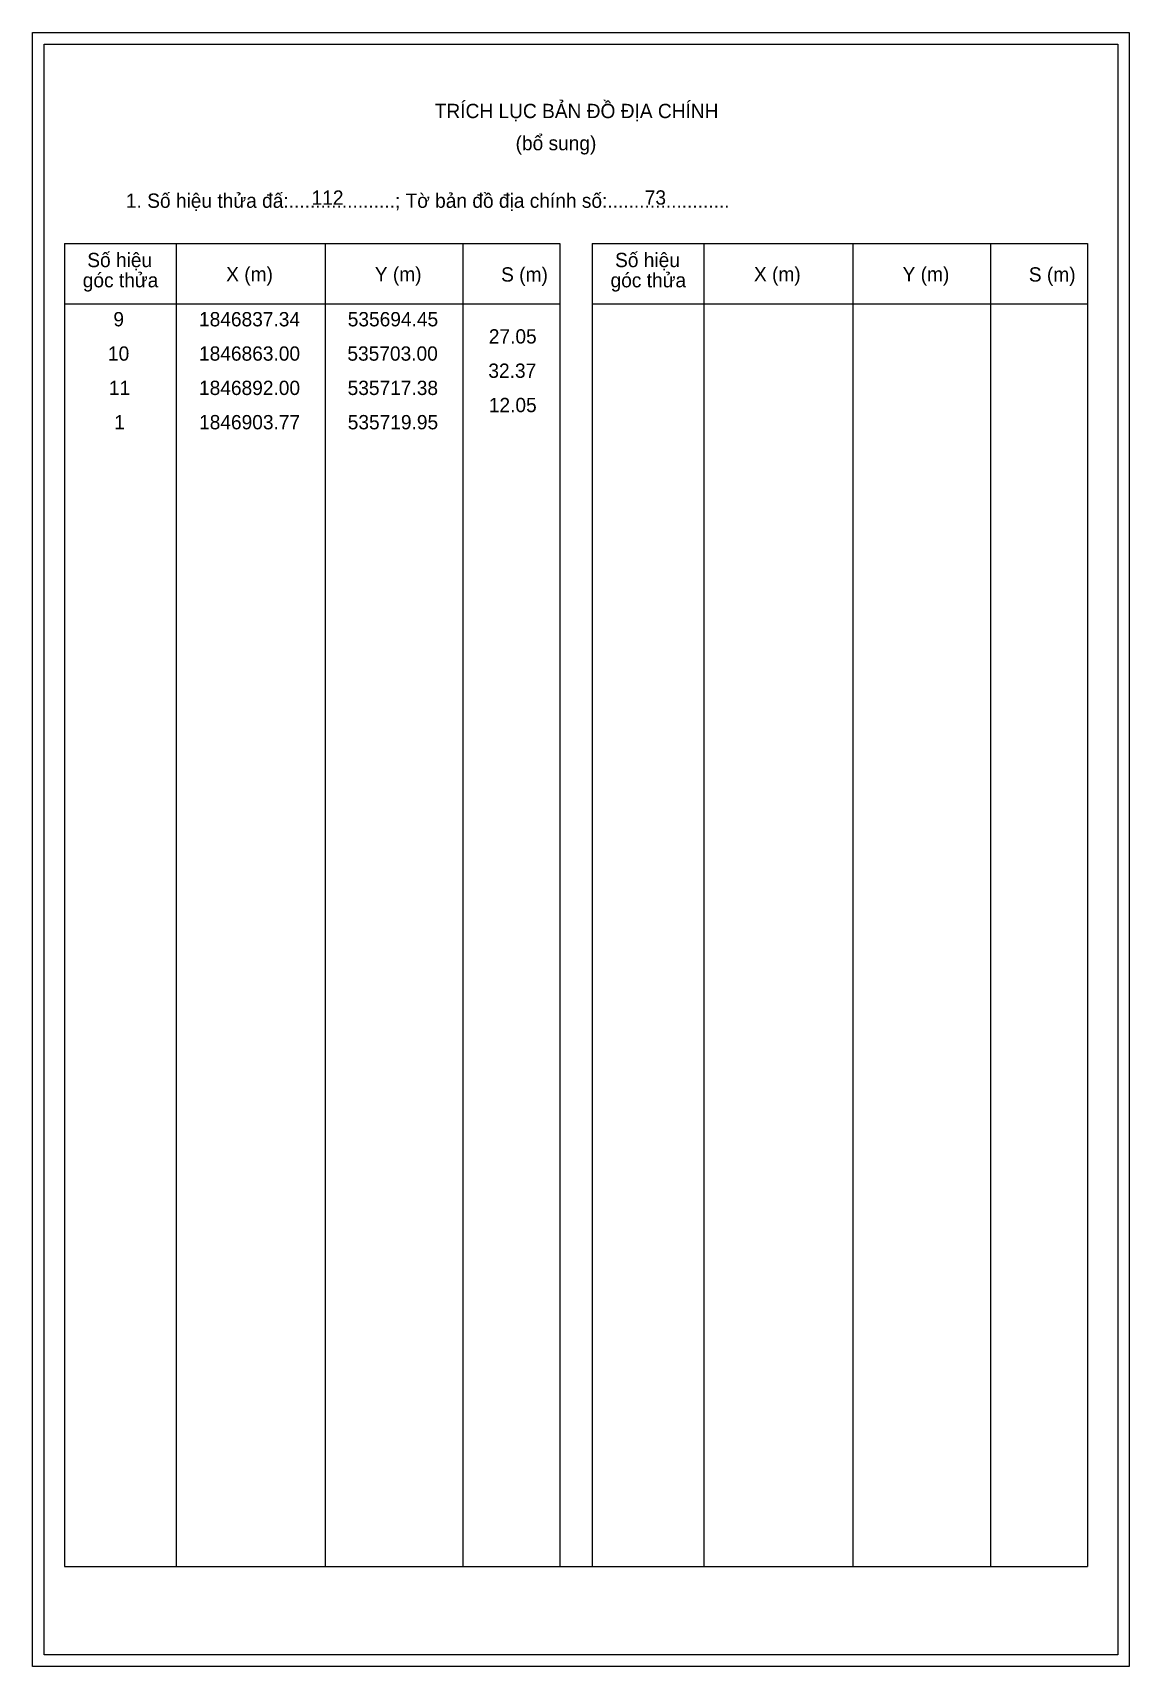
# Model space of a CAD drawing. Extents: x 534702 to 536164, y 1846662 to 1846982.
# Drawn here: x 535972.6 to 536164.3, y 1846661.8 to 1846947.4 of the extents above; entities that cross this region are included whole.
import ezdxf

# ---------------------------------------------------------------- set-up
doc = ezdxf.new("R2010")
doc.units = 0
for name, color, linetype in [('Level 1', 7, 'Continuous'), ('Level 3', 7, 'Continuous'), ('Level 53', 7, 'Continuous'), ('Level 6', 7, 'Continuous'), ('Level 63', 7, 'Continuous')]:
    doc.layers.add(name, color=color, linetype=linetype)

msp = doc.modelspace()

# ---------------------------------------------------------------- texts
at = {"layer": 'Level 1'}
for s, p in [('TRÍCH LỤC BẢN ĐỒ ĐỊA CHÍNH', (536042.85, 1846932.46)), ('(bổ sung)', (536056.98, 1846926.84)), ('1. Số hiệu thửa đấ:....................; Tờ bản đồ địa chính số:.......................', (535988.87, 1846916.78)), ('Số hiệu', (535982.11, 1846906.41)), ('Số hiệu', (536074.37, 1846906.41)), ('X (m)', (536006.39, 1846903.94)), ('Y (m)', (536032.37, 1846903.94)), ('S (m)', (536054.45, 1846903.89)), ('X (m)', (536098.65, 1846903.94)), ('Y (m)', (536124.63, 1846903.94)), ('S (m)', (536146.7, 1846903.89)), ('góc thửa', (535981.32, 1846902.88)), ('góc thửa', (536073.58, 1846902.88))]:
    msp.add_text(s, height=2.5, dxfattribs=at).set_placement(p)
at = {"layer": 'Level 53'}
for s, p in [('9', (535986.67, 1846896.06)), ('1846837.34', (536001.64, 1846896.06)), ('535694.45', (536027.64, 1846896.06)), ('27.05', (536052.3, 1846893.06)), ('10', (535985.73, 1846890.06)), ('1846863.00', (536001.64, 1846890.06)), ('535703.00', (536027.58, 1846890.06)), ('32.37', (536052.22, 1846887.06)), ('11', (535985.89, 1846884.06)), ('1846892.00', (536001.64, 1846884.06)), ('535717.38', (536027.62, 1846884.06)), ('12.05', (536052.3, 1846881.06)), ('1', (535986.82, 1846878.06)), ('1846903.77', (536001.65, 1846878.06)), ('535719.95', (536027.64, 1846878.06))]:
    msp.add_text(s, height=2.5, dxfattribs=at).set_placement(p)
at = {"layer": 'Level 6'}
for s, p in [('112', (536021.32, 1846917.32)), ('73', (536079.56, 1846917.34))]:
    msp.add_text(s, height=2.5, dxfattribs=at).set_placement(p)

# ---------------------------------------------------------------- linework, layer by layer
at = {"layer": 'Level 1'}
for p, q in [((535974.56, 1846945.4), (535974.56, 1846945.4)), ((535978.1, 1846910.54), (536064.7, 1846910.54)), ((535997.69, 1846679.28), (535997.69, 1846910.54)), ((536023.76, 1846679.28), (536023.76, 1846910.54)), ((536047.73, 1846910.54), (536047.73, 1846679.28)), ((536064.7, 1846910.54), (536064.7, 1846679.28)), ((536070.35, 1846910.54), (536156.95, 1846910.54)), ((536089.94, 1846679.28), (536089.94, 1846910.54)), ((536116.01, 1846679.28), (536116.01, 1846910.54)), ((536139.99, 1846910.54), (536139.99, 1846679.28)), ((536156.95, 1846910.54), (536156.95, 1846679.28)), ((535978.1, 1846900.02), (536064.7, 1846900.02)), ((536070.35, 1846900.02), (536156.95, 1846900.02)), ((535978.1, 1846679.28), (536156.95, 1846679.28)), ((536162.26, 1846663.82), (536162.26, 1846663.82))]:
    msp.add_line(p, q, dxfattribs=at)
at = {"layer": 'Level 3'}
for p, q in [((535978.1, 1846910.54), (535978.1, 1846679.28)), ((536070.35, 1846910.54), (536070.35, 1846679.28))]:
    msp.add_line(p, q, dxfattribs=at)
at = {"layer": 'Level 63'}
for points in [[(535972.56, 1846947.4), (536164.26, 1846947.4), (536164.26, 1846661.82), (535972.56, 1846661.82)], [(535974.56, 1846945.4), (536162.26, 1846945.4), (536162.26, 1846663.82), (535974.56, 1846663.82)]]:
    msp.add_lwpolyline(points, close=True, dxfattribs=at)

msp.set_redraw_order([(e.dxf.handle, doc.entitydb.next_handle()) for e in msp.query("TEXT MTEXT ATTDEF DIMENSION ARC_DIMENSION")])  # texts and dimensions are drawn at this point

doc.saveas('drawing.dxf')
